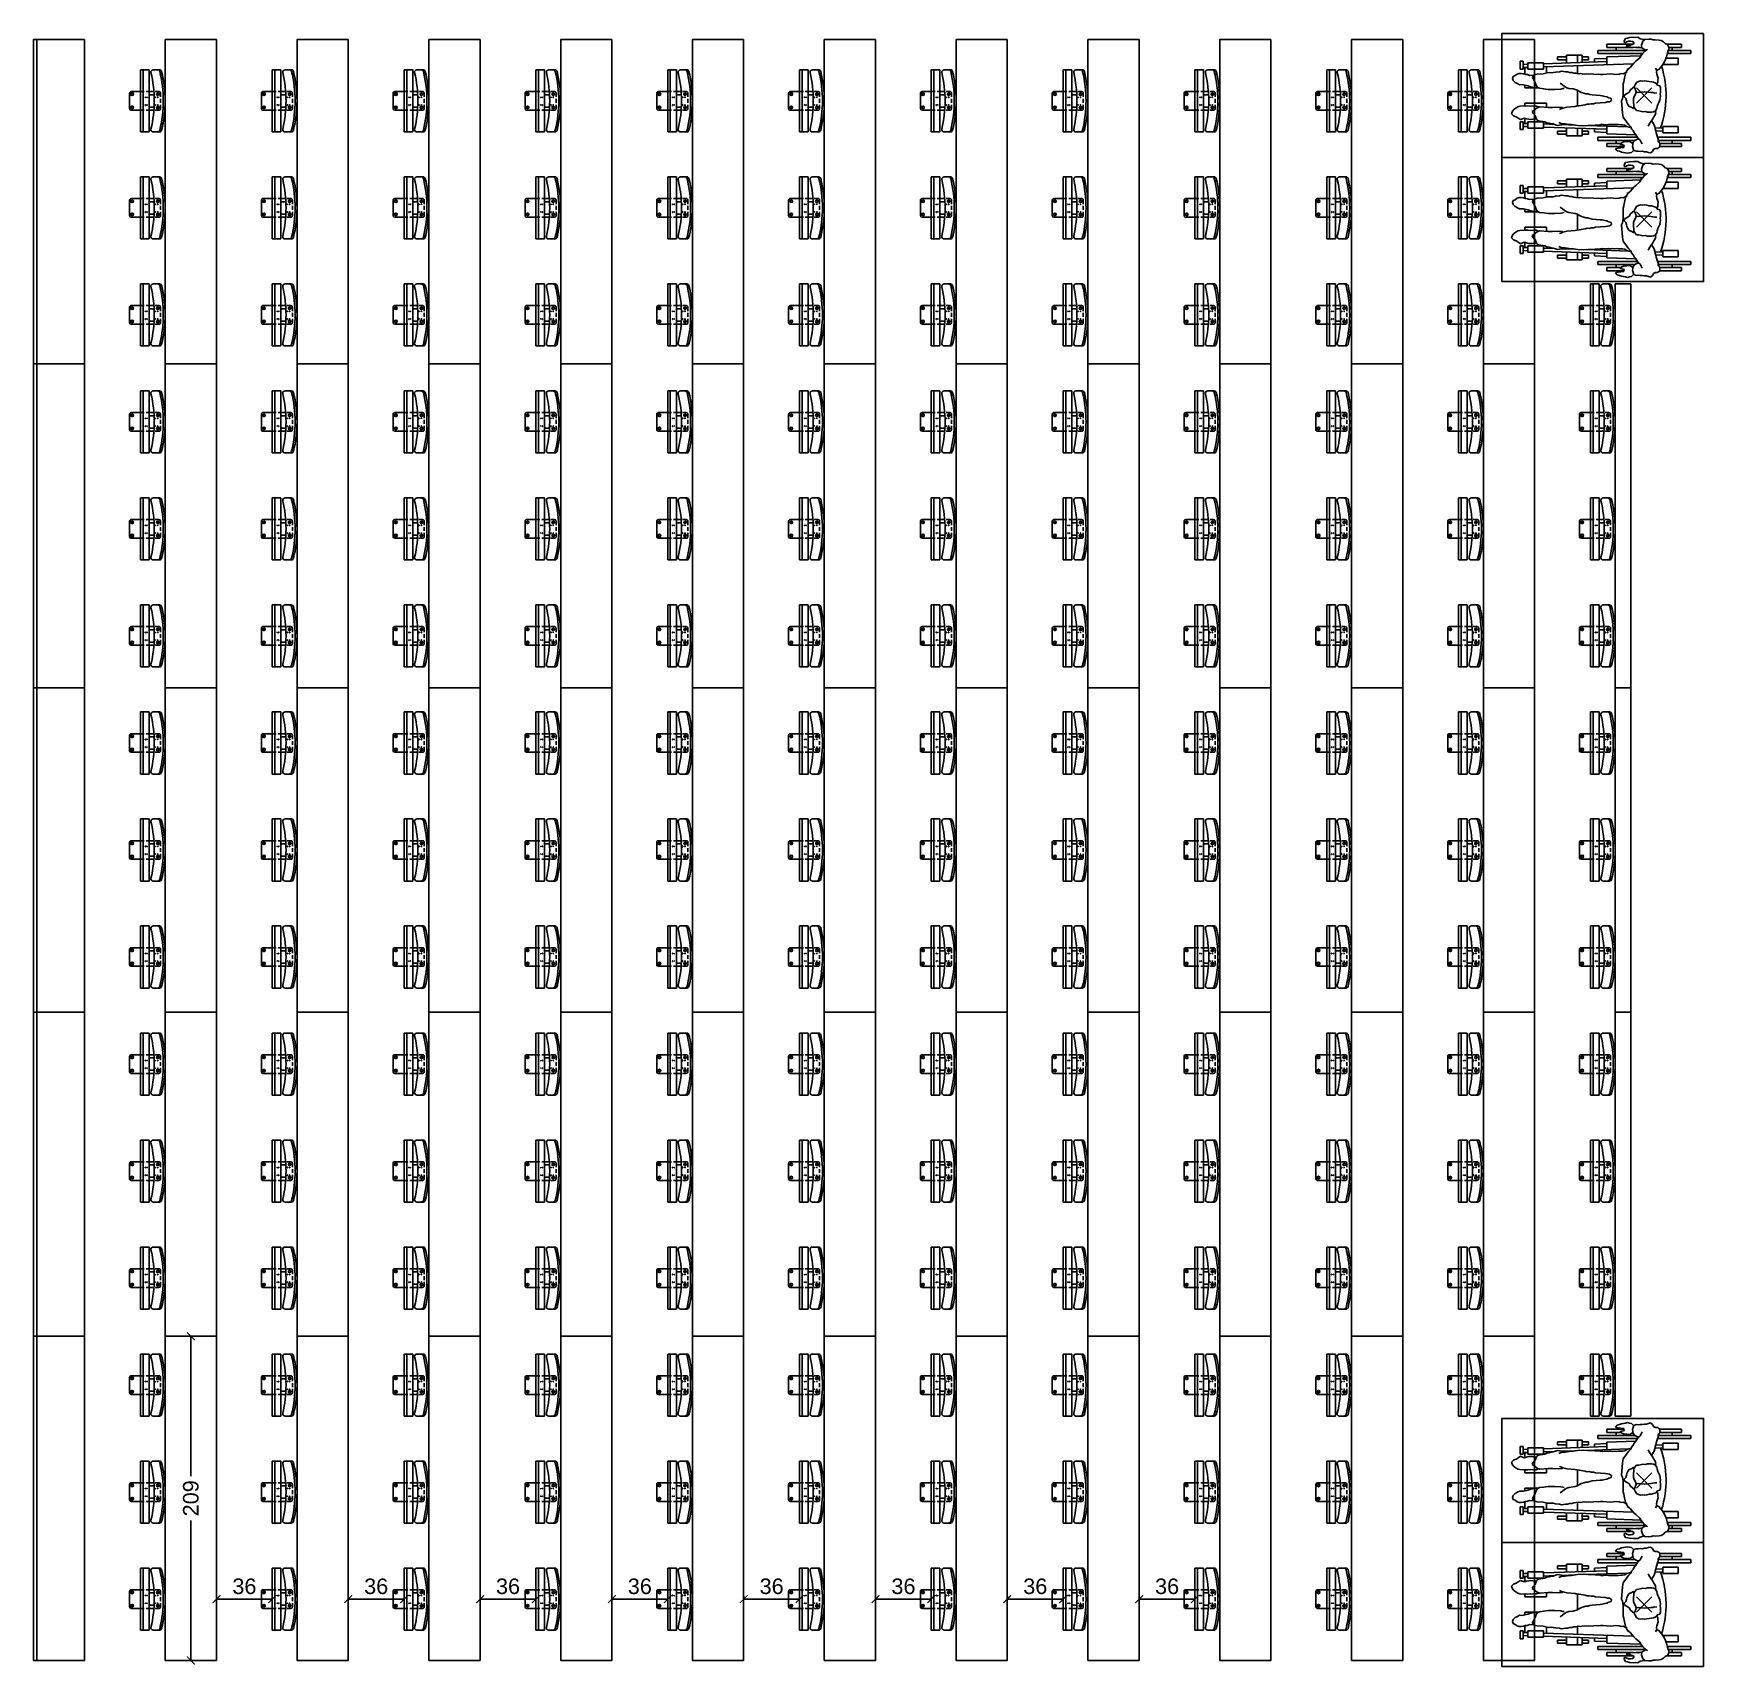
# Model space of a CAD drawing. Header units: metres. Extents: x -170671 to 7046476, y -35663801 to 566855.
# Drawn here: x 13707 to 14784, y -28507 to -27454 of the extents above; entities that cross this region are included whole.
import ezdxf

# ---------------------------------------------------------------- set-up
doc = ezdxf.new("R2010")
doc.units = ezdxf.units.M
doc.header["$LTSCALE"] = 100
doc.linetypes.add('CACHE', pattern=[0.375, 0.25, -0.125])
doc.layers.add('1', color=7, linetype='Continuous')
doc.layers.add('1-mobilier', color=250, linetype='Continuous')
doc.styles.get("Standard").update_dxf_attribs({"font": 'arial.ttf'})
doc.dimstyles.new('Ech-5', dxfattribs={"dimscale": 5, "dimtxt": 2, "dimasz": 1, "dimexe": 0.4, "dimexo": 0.0625, "dimtad": 1, "dimtoh": 1, "dimtxsty": 'Standard', "dimblk": 'ARCHTICK', "dimcen": 0.09, "dimclrd": 256, "dimclre": 256, "dimazin": 2, "dimtfac": 1, "dimtofl": 0, "dimtmove": 0, "dimatfit": 3, "dimfxl": 1, "dimtolj": 1, "dimtzin": 0, "dimlwd": -1, "dimlwe": -1, "dimarcsym": 0})

msp = doc.modelspace()

# ---------------------------------------------------------------- blocks, each defined once
blk = doc.blocks.new('1001B')
at = {"layer": '1', "color": 0, "linetype": 'ByBlock'}
for p, q in [((104, -200), (104, 200)), ((160, 200), (104, 200)), ((143, -200), (143, 200)), ((160, -200), (160, 200)), ((160, -200), (104, -200))]:
    blk.add_line(p, q, dxfattribs=at)
at = {"layer": '1', "color": 3, "linetype": 'CACHE'}
for p, q in [((30, -50), (30, 50)), ((40, 60), (73, 60)), ((160, 60), (104, 60)), ((40, -60), (73, -60)), ((160, -60), (104, -60))]:
    blk.add_line(p, q, dxfattribs=at)
at = {"layer": '1'}
for p, q in [((72, 40), (104, 40)), ((104, 60), (73, 60)), ((220, 60), (160, 60)), ((230, -50), (230, 50)), ((72, -40), (104, -40)), ((104, -60), (73, -60)), ((160, -60), (220, -60))]:
    blk.add_line(p, q, dxfattribs=at)
at = {"layer": '1', "color": 0, "linetype": 'ByBlock'}
blk.add_lwpolyline([(92, 182, 0.483507), (77, 200), (37, 200, 0.345619), (23, 189, 0.120525), (23, -189, 0.345528), (37, -200), (77, -200, 0.483604), (92, -182, -0.115929)], format="xyb", close=True, dxfattribs=at)
blk.add_lwpolyline([(49, 200, 0.345619), (35, 189, 0.120525), (35, -189, 0.345528), (49, -200)], format="xyb", dxfattribs=at)
at = {"layer": '1', "color": 3, "linetype": 'CACHE'}
for points in [[(52, 49), (55, 42), (52, 36), (44, 36), (40, 42), (44, 49)], [(52, -49), (55, -43), (52, -36), (44, -36), (40, -43), (44, -49)]]:
    blk.add_lwpolyline(points, close=True, dxfattribs=at)
at = {"layer": '1'}
for points in [[(209, 49), (205, 42), (209, 36), (217, 36), (220, 42), (217, 49)], [(209, -49), (205, -43), (209, -36), (217, -36), (220, -43), (217, -49)]]:
    blk.add_lwpolyline(points, close=True, dxfattribs=at)
at = {"layer": '1', "color": 3, "linetype": 'CACHE'}
for centre, radius in [((48, 42), 8), ((48, 42), 6.5), ((48, -43), 8), ((48, -43), 6.5)]:
    blk.add_circle(centre, radius, dxfattribs=at)
at = {"layer": '1'}
for centre, radius in [((213, 42), 8), ((213, 42), 6.5), ((213, -43), 8), ((213, -43), 6.5)]:
    blk.add_circle(centre, radius, dxfattribs=at)
at = {"layer": '1', "color": 3, "linetype": 'CACHE'}
for centre, start, end in [((40, 50), 90, 180), ((40, -50), 180, 270)]:
    blk.add_arc(centre, 10, start, end, dxfattribs=at)
at = {"layer": '1'}
for centre, start, end in [((220, 50), 0, 90), ((220, -50), 270, 0)]:
    blk.add_arc(centre, 10, start, end, dxfattribs=at)
at = {"layer": '1', "color": 0, "linetype": 'ByBlock', "extrusion": (0, 0, -1)}
for centre, major_axis in [((48, 27), (0, 2.5)), ((63, 27), (0, 2.5)), ((118, -23), (0, -2.5)), ((128, -23), (0, -2.5))]:
    blk.add_ellipse(centre, major_axis=major_axis, ratio=0.390638, dxfattribs=at)
at = {"layer": '1', "color": 0, "linetype": 'ByBlock'}
for centre, major_axis in [((118, 27), (0, 2.5)), ((128, 27), (0, 2.5)), ((48, -23), (0, -2.5)), ((63, -23), (0, -2.5))]:
    blk.add_ellipse(centre, major_axis=major_axis, ratio=0.390638, dxfattribs=at)
blk = doc.blocks.new('ORIG')
at = {"layer": 'Defpoints', "color": 101}
for p, q in [((-0.05, 0.05), (0.05, -0.05)), ((-0.05, -0.05), (0.05, 0.05))]:
    blk.add_line(p, q, dxfattribs=at)
blk = doc.blocks.new('Hand2')
for p, q in [((-14.2, 117.6), (-14.1, 118.9)), ((-14.1, 118.9), (-13.8, 120.2)), ((-13.8, 120.2), (-12.8, 121.4)), ((-12.8, 121.4), (-12.3, 122.7)), ((-12.3, 122.7), (-10.9, 123.3)), ((-10.9, 123.3), (-9.6, 122.7)), ((-9.6, 122.7), (-8.4, 121.5)), ((-8.4, 121.5), (-7.6, 120.1)), ((-7.6, 120.1), (-6.9, 118.7)), ((-6.9, 118.7), (-7, 117.4)), ((6.8, 115.9), (7, 118.6)), ((7, 118.6), (7.3, 119.8)), ((7.3, 119.8), (8.1, 121.1)), ((8.1, 121.1), (9.1, 122.4)), ((9.1, 122.4), (10.5, 123.4)), ((10.5, 123.4), (11.9, 123.9)), ((11.9, 123.9), (13.1, 122.5)), ((13.1, 122.5), (13.8, 120.9)), ((13.8, 120.9), (14.6, 119.5)), ((14.6, 119.5), (15.6, 118.1)), ((-13.9, 116.2), (-14.2, 117.6)), ((-13.5, 114.9), (-13.9, 116.2)), ((-13.7, 107.4), (-13.4, 108.7)), ((-13.4, 113.5), (-13.5, 114.9)), ((-12.9, 112.2), (-13.4, 113.5)), ((-13.4, 108.7), (-12.8, 110)), ((-13.1, 109.5), (-12.9, 112.2)), ((-12.8, 110), (-11.5, 110.3)), ((-11.5, 110.3), (-10.2, 109.5)), ((-10.2, 109.5), (-7.7, 108.4)), ((-7.7, 108.4), (-6.4, 107.9)), ((-7, 117.4), (-6.8, 116.1)), ((-6.8, 116.1), (-6.2, 113.4)), ((-6.4, 107.9), (-5.1, 107.1)), ((-6.2, 113.4), (-5.8, 112.1)), ((-5.8, 112.1), (-5.2, 109.4)), ((-5.2, 109.4), (-5, 108)), ((-4.8, 107.8), (-4.9, 107.4)), ((6.9, 114.6), (6.8, 115.9)), ((6.8, 113.3), (6.9, 114.6)), ((7, 111.9), (6.8, 113.3)), ((6.8, 109.3), (7, 111.9)), ((6.9, 108), (6.8, 109.3)), ((7.4, 106.6), (6.9, 108)), ((7.7, 106.8), (8.6, 108.1)), ((8.6, 108.1), (9.4, 109.3)), ((9.4, 109.3), (10.4, 110.6)), ((10.4, 110.6), (11.7, 110)), ((11.7, 110), (12.9, 108.6)), ((12.9, 108.6), (14.2, 108.1)), ((14.2, 108.1), (15.5, 107.8)), ((15.1, 108.9), (14.6, 108)), ((15.1, 116.8), (14.7, 115.5)), ((14.7, 115.5), (15.1, 114.2)), ((15.6, 118.1), (15.1, 116.8)), ((15.1, 114.2), (15.4, 112.8)), ((15.4, 110.2), (15.1, 108.9)), ((15.4, 112.8), (15.5, 111.5)), ((15.5, 111.5), (15.4, 110.2)), ((15.5, 107.8), (16.4, 106.4)), ((-14.7, 99.5), (-14.6, 100.8)), ((-14.6, 98.2), (-14.7, 99.5)), ((-14.7, 96.9), (-14.6, 98.2)), ((-14.6, 100.8), (-14, 103.4)), ((-14, 103.4), (-13.7, 107.4)), ((-5.1, 107.1), (-4.6, 105.8)), ((-4.6, 105.8), (-4.3, 103.1)), ((-4.3, 103.1), (-4, 101.8)), ((-4, 101.8), (-3.9, 100.2)), ((-3.9, 100.2), (-3.8, 98.7)), ((-3.8, 98.7), (-3.9, 97.4)), ((-3.9, 97.4), (-3.8, 96)), ((7.3, 105.5), (7.7, 106.8)), ((7.8, 100.2), (7.3, 105.5)), ((7.5, 93.6), (7.8, 97.5)), ((7.7, 98.9), (7.8, 100.2)), ((7.8, 97.5), (7.7, 98.9)), ((16.4, 106.4), (16.7, 103.7)), ((16.7, 103.7), (17, 102.3)), ((17, 102.3), (17.6, 101)), ((17.6, 101), (17.9, 99.6)), ((17.9, 99.6), (18.2, 98.3)), ((18.2, 98.3), (18.4, 96.9)), ((18.4, 96.9), (18.9, 95.6)), ((-15.6, 91.6), (-15.3, 92.9)), ((-15.5, 90.3), (-15.6, 91.6)), ((-15.3, 89), (-15.5, 90.3)), ((-15.3, 92.9), (-15, 95.6)), ((-15.2, 87.7), (-15.3, 89)), ((-14.9, 86.3), (-15.2, 87.7)), ((-15, 95.6), (-14.7, 96.9)), ((-14.8, 85), (-14.9, 86.3)), ((-8, 92.4), (-6.8, 91)), ((-6.8, 91), (-5.8, 89.6)), ((-5.8, 89.6), (-5, 88.2)), ((-5, 88.2), (-4.5, 86.8)), ((-4.4, 90.8), (-4.5, 89.9)), ((-4.5, 86.8), (-4.2, 84.2)), ((-4.1, 92.1), (-4.4, 90.8)), ((-3.8, 96), (-4.1, 92.1)), ((7.1, 82.8), (7.5, 88.1)), ((7.7, 90.9), (7.5, 93.6)), ((7.5, 88.1), (8.2, 90.7)), ((8.2, 90.7), (8.7, 92)), ((8.7, 92), (9, 93)), ((17.4, 93.3), (18, 91.9)), ((18, 91.9), (18.2, 89.2)), ((18.2, 89.2), (18.5, 87.9)), ((18.5, 90.3), (18.3, 90.1)), ((19, 91.6), (18.5, 90.3)), ((18.5, 87.9), (18.7, 86.6)), ((18.7, 86.6), (18.8, 85.2)), ((18.9, 95.6), (19.3, 94.2)), ((19.3, 94.2), (19, 91.6)), ((-14.4, 83.6), (-14.8, 85)), ((-14.3, 82.3), (-14.4, 83.6)), ((-14, 80.9), (-14.3, 82.3)), ((-14.1, 79.6), (-14, 80.9)), ((-14, 78.3), (-14.1, 79.6)), ((-13.8, 77), (-14, 78.3)), ((-14, 75.6), (-13.8, 77)), ((-13.8, 74.3), (-14, 75.6)), ((-4.2, 84.2), (-3.9, 82.8)), ((-3.9, 82.8), (-3.4, 81.4)), ((-3.4, 81.4), (-2.6, 80.1)), ((-2.6, 80.1), (-2, 78.7)), ((-2, 78.7), (-1.5, 77.3)), ((-1.5, 77.3), (-1.1, 76)), ((-1.1, 76), (-1, 74.6)), ((5.6, 75), (6, 76.3)), ((6, 76.3), (6.3, 77.6)), ((6.3, 77.6), (6.4, 78.9)), ((6.4, 78.9), (6.7, 80.2)), ((6.7, 80.2), (6.8, 81.5)), ((6.8, 81.5), (7.1, 82.8)), ((18.8, 85.2), (18.9, 83.9)), ((18.9, 83.9), (19.2, 82.5)), ((19.2, 82.5), (19.5, 79.9)), ((19.5, 77.2), (19.3, 74.6)), ((19.5, 79.9), (19.4, 78.6)), ((19.4, 78.6), (19.5, 77.2)), ((-13.9, 73), (-13.8, 74.3)), ((-13.6, 69), (-13.9, 73)), ((-13.9, 59.8), (-13.5, 65)), ((-13.7, 67.7), (-13.6, 69)), ((-13.6, 66.4), (-13.7, 67.7)), ((-13.5, 65), (-13.6, 66.4)), ((-1, 74.6), (-0.7, 73.3)), ((-0.7, 73.3), (-0.3, 71.9)), ((-0.3, 71.9), (0.1, 66.6)), ((0.1, 66.6), (0.2, 65.3)), ((0.2, 65.3), (0.6, 63.7)), ((4.5, 63.2), (5, 69.8)), ((5, 69.8), (5.3, 71.1)), ((5.3, 71.1), (5.4, 72.4)), ((5.4, 72.4), (5.7, 73.7)), ((5.7, 73.7), (5.6, 75)), ((18.9, 66.7), (18.6, 65.4)), ((18.6, 65.4), (18.9, 64.1)), ((19.4, 73.3), (18.9, 66.7)), ((19.3, 74.6), (19.4, 73.3)), ((-14.2, 53.2), (-13.8, 54.5)), ((-13.7, 58.4), (-13.9, 59.8)), ((-13.8, 54.5), (-13.6, 57.1)), ((-13.6, 57.1), (-13.7, 58.4)), ((0.6, 63.7), (0.9, 62.4)), ((0.9, 62.4), (1.5, 61)), ((1.5, 61), (2, 59.6)), ((2, 59.6), (3.3, 59.3)), ((3.3, 59.3), (4.1, 60.6)), ((4.1, 60.6), (4.2, 61.9)), ((4.2, 61.9), (4.5, 63.2)), ((18.9, 64.1), (18.7, 61.4)), ((18.7, 61.4), (18.8, 60.1)), ((18.8, 60.1), (18.7, 58.8)), ((18.7, 58.8), (18.8, 57.4)), ((18.8, 57.4), (18.7, 56.1)), ((18.7, 56.1), (18.8, 54.8)), ((18.8, 54.8), (19, 53.5)), ((31.6, 54), (30.6, 52.8)), ((31.7, 52.7), (31.6, 54)), ((33.9, 55.4), (33.6, 51.5)), ((34.4, 56.7), (33.9, 55.4)), ((35.7, 55.7), (34.4, 56.7)), ((36, 54.3), (35.7, 55.7)), ((36.6, 53), (36, 54.3)), ((-37.5, 45.1), (-37.3, 47.7)), ((-37.4, 43.7), (-37.5, 45.1)), ((-37.5, 42.4), (-37.4, 43.7)), ((-37.3, 47.7), (-37, 49)), ((-37, 49), (-36.7, 50.3)), ((-36.7, 50.3), (-35.3, 51.3)), ((-35.3, 51.3), (-34, 51)), ((-35, 48.4), (-35.1, 47.1)), ((-35.1, 47.1), (-34.8, 45.7)), ((-34, 51), (-35, 48.4)), ((-34.8, 45.7), (-33.6, 44.8)), ((-33.6, 44.8), (-32.8, 46)), ((-32.8, 46), (-32.5, 47.3)), ((-32.5, 47.3), (-32.4, 48.6)), ((-32.4, 48.6), (-32, 49.9)), ((-32, 49.9), (-31.5, 48.6)), ((-31.5, 48.6), (-31.2, 47.2)), ((-31.2, 47.2), (-30.9, 44.6)), ((-30.9, 44.6), (-31.1, 41.9)), ((-22, 43.6), (-24.3, 41.2)), ((-20.8, 44.9), (-22, 43.6)), ((-19.6, 46.1), (-20.8, 44.9)), ((-18.1, 47.3), (-19.6, 46.1)), ((-17.2, 48.6), (-18.1, 47.3)), ((-17.4, 47.9), (-16.7, 49.2)), ((-15.8, 49.6), (-17.2, 48.6)), ((-14.2, 50.3), (-15.8, 49.6)), ((-15.3, 49.3), (-14.6, 50.6)), ((-14.6, 50.6), (-14, 51.8)), ((-14, 51.8), (-14.2, 53.2)), ((-10.1, 51.3), (-14.2, 50.3)), ((-8.8, 51.4), (-10.1, 51.3)), ((-9.1, 42), (-8.3, 43.2)), ((-7.4, 51.8), (-8.8, 51.4)), ((-8.3, 43.2), (-6.9, 44.2)), ((-6.1, 51.9), (-7.4, 51.8)), ((-6.9, 44.2), (-5.5, 44.8)), ((-4.8, 51.8), (-6.1, 51.9)), ((-5.8, 44.6), (-4.8, 45.8)), ((-5.5, 44.8), (-4.3, 44.2)), ((-3.2, 51.9), (-4.8, 51.8)), ((-4.8, 45.8), (-3.6, 47.1)), ((-4.3, 44.2), (-3, 43.7)), ((-3.6, 47.1), (-2.2, 48.1)), ((-1.9, 51.8), (-3.2, 51.9)), ((-3, 43.7), (-2.1, 43.2)), ((-2.2, 48.1), (-1.2, 49.3)), ((-2.1, 43.4), (-0.8, 44)), ((-2, 42.1), (-2.1, 43.4)), ((-0.6, 51.9), (-1.9, 51.8)), ((-1.2, 49.3), (-0.7, 50.6)), ((-0.8, 44), (0.6, 44.8)), ((-0.7, 50.6), (0.7, 51.4)), ((0.8, 52), (-0.6, 51.9)), ((0.6, 44.8), (2, 45.1)), ((0.7, 51.4), (1.9, 50.2)), ((2.1, 52.4), (0.8, 52)), ((1.9, 50.2), (3.2, 49.8)), ((2, 45.1), (3.3, 45.2)), ((3.5, 52.9), (2.1, 52.4)), ((3.2, 49.8), (4.5, 49.5)), ((3.3, 45.2), (7.3, 44.9)), ((11.4, 52.3), (3.5, 52.9)), ((4.5, 49.5), (5.8, 48.8)), ((5.8, 48.8), (7.1, 48)), ((7.1, 48), (7.6, 46.6)), ((7.3, 44.9), (8.5, 44.4)), ((7.6, 46.6), (8.4, 45.3)), ((8.4, 45.3), (8.3, 44.6)), ((8.5, 44.4), (9.8, 43.2)), ((9.8, 43.2), (9.9, 41.8)), ((12.7, 52), (11.4, 52.3)), ((14, 51.9), (12.7, 52)), ((15.2, 51.1), (14, 51.9)), ((16.5, 49.9), (15.2, 51.1)), ((17.7, 49.2), (16.5, 49.9)), ((19, 48.2), (17.7, 49.2)), ((19, 53.5), (18.9, 52.2)), ((18.9, 52.2), (19.2, 50.8)), ((20.2, 47), (19, 48.2)), ((19.2, 50.8), (20, 49.4)), ((20, 49.4), (20.5, 48.1)), ((21.5, 46.4), (20.2, 47)), ((20.5, 48.1), (20.5, 47.6)), ((22.7, 45.5), (21.5, 46.4)), ((24, 44.7), (22.7, 45.5)), ((25.3, 43.7), (24, 44.7)), ((26.5, 43), (25.3, 43.7)), ((29, 44.3), (28.3, 43)), ((30.2, 45.5), (29, 44.3)), ((30, 51.5), (29.7, 47.6)), ((29.7, 47.6), (30.5, 46.2)), ((30.6, 52.8), (30, 51.5)), ((31.6, 45.7), (30.2, 45.5)), ((30.5, 46.2), (30.9, 45.9)), ((32.9, 45.8), (31.6, 45.7)), ((32.2, 51.3), (31.7, 52.7)), ((33.6, 51.5), (32.2, 51.3)), ((34.2, 45.4), (32.9, 45.8)), ((35.5, 44.9), (34.2, 45.4)), ((35.5, 45.1), (36.7, 46.4)), ((36, 43.5), (35.5, 44.9)), ((35.9, 42.2), (36, 43.5)), ((36.7, 51.7), (36.6, 53)), ((37, 50.3), (36.7, 51.7)), ((36.7, 46.4), (37, 47.7)), ((37.3, 49), (37, 50.3)), ((37, 47.7), (37.3, 49)), ((-36.5, 41), (-37.5, 42.4)), ((-36.2, 39.7), (-36.5, 41)), ((-36.1, 37.9), (-36.3, 35.3)), ((-36.3, 35.3), (-36.2, 33.9)), ((-36, 38.3), (-36.2, 39.7)), ((-36.2, 33.9), (-35.8, 32.6)), ((-35.1, 39.1), (-36.1, 37.9)), ((-35.8, 32.6), (-35.9, 31.3)), ((-33.7, 39.7), (-35.1, 39.1)), ((-32.4, 40), (-33.7, 39.7)), ((-30.8, 39.9), (-32.4, 40)), ((-31.1, 41.9), (-30.8, 40.6)), ((-30.8, 40.6), (-31.1, 39.9)), ((-29.8, 38.5), (-30.8, 39.9)), ((-29.3, 37.2), (-29.8, 38.5)), ((-29.5, 36.7), (-29.8, 36.1)), ((-28.3, 38), (-29.5, 36.7)), ((-27.2, 39.2), (-28.3, 38)), ((-25.7, 40.2), (-27.2, 39.2)), ((-24.3, 41.2), (-25.7, 40.2)), ((-9.4, 40.7), (-9.1, 42)), ((-9.3, 39.3), (-9.4, 40.7)), ((-9.4, 38), (-9.3, 39.3)), ((-9.3, 36.7), (-9.4, 38)), ((-8.9, 35.1), (-9.3, 36.7)), ((-8.8, 33.6), (-8.9, 35.1)), ((-8.5, 32.2), (-8.8, 33.6)), ((-2.3, 38.1), (-2, 42.1)), ((-2.1, 35.5), (-2.3, 38.1)), ((-2, 34.1), (-2.1, 35.5)), ((-1.8, 32.8), (-2, 34.1)), ((-1.5, 31.5), (-1.8, 32.8)), ((9.9, 41.8), (10.6, 39.1)), ((10.6, 39.1), (10.4, 37.6)), ((10.4, 37.6), (10.8, 36.2)), ((10.8, 33.6), (10.5, 32.3)), ((10.8, 36.2), (10.7, 34.9)), ((10.7, 34.9), (10.8, 33.6)), ((13.8, 32), (15.1, 32.8)), ((15.1, 32.8), (16.5, 33.8)), ((16.5, 33.8), (17.9, 34.6)), ((16.5, 33.4), (19, 31.9)), ((17.9, 34.6), (19.3, 35.6)), ((19.3, 35.6), (19.8, 35.8)), ((27.8, 42.2), (26.5, 43)), ((28.8, 40.8), (27.8, 42.2)), ((28.3, 43), (28.2, 41.7)), ((30.1, 40.3), (28.8, 40.8)), ((31.3, 39.7), (30.1, 40.3)), ((34.2, 31.1), (34.7, 32.4)), ((34.7, 32.4), (36.1, 33)), ((36.1, 40.9), (35.9, 42.2)), ((36, 39.6), (36.1, 40.9)), ((36.3, 38.2), (36, 39.6)), ((36.1, 33), (37.1, 34.2)), ((36.4, 36.9), (36.3, 38.2)), ((36.7, 35.6), (36.4, 36.9)), ((37.1, 34.2), (36.7, 35.6)), ((-35.9, 31.3), (-35.7, 28.6)), ((-35.7, 28.6), (-35.4, 27.3)), ((-35.4, 27.3), (-34.6, 25.9)), ((-34.6, 25.9), (-33.4, 24.7)), ((-33.4, 24.7), (-32.8, 23.3)), ((-32.8, 23.3), (-31.5, 22.6)), ((-31.5, 22.6), (-30.2, 22.2)), ((-30.2, 22.2), (-28.9, 22.8)), ((-28.9, 22.8), (-27.5, 23.3)), ((-27.5, 23.3), (-24.8, 24)), ((-24.8, 24), (-22.1, 25.1)), ((-22.1, 25.1), (-20.7, 25.9)), ((-20.7, 25.9), (-19.3, 26.7)), ((-19.3, 26.7), (-16.5, 29.1)), ((-16.4, 30.4), (-17.6, 31)), ((-17.6, 31), (-16.4, 30.2)), ((-16.5, 29.1), (-16.4, 30.4)), ((-16.4, 30.2), (-15, 30.3)), ((-15, 30.3), (-13.7, 30.2)), ((-13.7, 30.2), (-12.5, 29.7)), ((-12.5, 29.7), (-11.2, 29.4)), ((-11.2, 29.4), (-9.8, 29.5)), ((-9.8, 29.5), (-8.5, 29.6)), ((-7.9, 30.9), (-8.5, 32.2)), ((-8.5, 29.6), (-7.8, 30)), ((-6.7, 29.7), (-7.9, 30.9)), ((-6.2, 28.3), (-6.7, 29.7)), ((-4.9, 27.8), (-6.2, 28.3)), ((-3.6, 27.7), (-4.9, 27.8)), ((-2.2, 27.8), (-3.6, 27.7)), ((-0.9, 27.9), (-2.2, 27.8)), ((-1.6, 30.2), (-1.5, 31.5)), ((0.4, 27.8), (-0.9, 27.9)), ((1.8, 28.1), (0.4, 27.8)), ((3.1, 28.2), (1.8, 28.1)), ((4.5, 28.8), (3.1, 28.2)), ((5.8, 29.6), (4.5, 28.8)), ((7.2, 29.9), (5.8, 29.6)), ((8.5, 30.2), (7.2, 29.9)), ((9.9, 31), (8.5, 30.2)), ((9.7, 31.3), (11, 30.7)), ((10.5, 32.3), (9.9, 31)), ((11, 30.7), (12.4, 31.3)), ((12.4, 31.3), (13.8, 32)), ((19, 31.9), (20.3, 31.5)), ((20.3, 31.5), (21.6, 31.2)), ((21.6, 31.2), (22.9, 30.9)), ((22.9, 30.9), (24.2, 30.6)), ((24.2, 30.6), (25.5, 30.2)), ((25.5, 30.2), (26.8, 29.7)), ((26.8, 29.7), (28.1, 29.4)), ((28.1, 29.4), (29.4, 29.3)), ((29.4, 29.3), (30.7, 28.3)), ((30.7, 28.3), (32, 28.2)), ((32, 28.2), (33.3, 28.5)), ((33.3, 28.5), (34.1, 29.8)), ((34.1, 29.8), (34.2, 31.1))]:
    blk.add_line(p, q)
at = {"color": 8}
for p, q in [((-22, 118.3), (-17, 118.3)), ((-22, 116.3), (-22, 118.3)), ((-22, 116.3), (-17, 116.3)), ((-21, 103.3), (-21, 113.3)), ((-21, 113.3), (-17, 113.3)), ((-20.1, 113.3), (-20, 116.3)), ((-18, 116.3), (-18.1, 113.3)), ((-18, 115.3), (-13.7, 115.3)), ((-17, 116.3), (-17, 118.3)), ((-17, 103.3), (-17, 113.3)), ((-6.6, 115.3), (-5, 115.3)), ((-5, 106.9), (-5, 115.3)), ((5, 101.3), (5, 115.3)), ((6.9, 115.3), (5, 115.3)), ((18, 115.3), (14.8, 115.3)), ((17, 116.3), (17, 118.3)), ((22, 118.3), (17, 118.3)), ((22, 116.3), (17, 116.3)), ((21, 113.3), (17, 113.3)), ((17, 103.3), (17, 113.3)), ((18, 116.3), (18.1, 113.3)), ((20.1, 113.3), (20, 116.3)), ((21, 103.3), (21, 113.3)), ((22, 116.3), (22, 118.3)), ((-21.8, 62.3), (-20.4, 103.3)), ((-21, 103.3), (-17, 103.3)), ((-18.4, 103.3), (-20.4, 45.3)), ((-18.5, 101.3), (-14.5, 101.3)), ((7.7, 101.3), (5, 101.3)), ((21, 103.3), (17, 103.3)), ((18.5, 101.3), (17.4, 101.3)), ((18.4, 103.3), (18.7, 96.2)), ((21.8, 62.3), (20.4, 103.3)), ((-26, 88.3), (-20.9, 88.3)), ((-26, 78.3), (-26, 88.3)), ((-25, 94.3), (-23, 94.3)), ((-25, 88.3), (-25, 94.3)), ((-23, 88.3), (-23, 94.3)), ((18.8, 91.1), (19.1, 83)), ((26, 88.3), (20.9, 88.3)), ((23, 88.3), (23, 94.3)), ((25, 94.3), (23, 94.3)), ((25, 88.3), (25, 94.3)), ((26, 78.3), (26, 88.3)), ((-26, 81.3), (-21.2, 81.3)), ((-26, 78.3), (-21.3, 78.3)), ((-25, 74.3), (-25, 78.3)), ((-23, 74.3), (-23, 78.3)), ((-19.2, 81.3), (-14.1, 81.3)), ((-3.3, 81.3), (6.8, 81.3)), ((19.4, 75.7), (20.3, 48.7)), ((26, 81.3), (21.2, 81.3)), ((26, 78.3), (21.3, 78.3)), ((23, 74.3), (23, 78.3)), ((25, 74.3), (25, 78.3)), ((-29, 68.3), (-27, 68.3)), ((-29, 37.3), (-29, 68.3)), ((-27, 39.3), (-27, 68.3)), ((-25, 74.3), (-23, 74.3)), ((-23.8, 62.4), (-23.5, 70.3)), ((-23.5, 70.3), (-21.7, 70.3)), ((23.5, 70.3), (21.7, 70.3)), ((25, 74.3), (23, 74.3)), ((23.8, 62.4), (23.5, 70.3)), ((29, 68.3), (27, 68.3)), ((27, 42.7), (27, 68.3)), ((29, 44.2), (29, 68.3)), ((-33, 62.3), (-31, 62.3)), ((-33, 45.7), (-33, 62.3)), ((-31, 45.4), (-31, 62.3)), ((-31, 56.3), (-29, 56.3)), ((-24.8, 62.3), (-25.5, 40.3)), ((-24.8, 62.3), (-19.8, 62.3)), ((24.8, 62.3), (19.8, 62.3)), ((24.8, 62.3), (25.4, 43.6)), ((31, 56.3), (29, 56.3)), ((33, 62.3), (31, 62.3)), ((31, 53.3), (31, 62.3)), ((33, 51.4), (33, 62.3)), ((-31, 41.4), (-31, 43.6)), ((-31, 39.9), (-31, 40.1)), ((-29.8, 38.3), (-28, 38.3)), ((-27, 40.3), (-25.5, 40.3)), ((-33, 14.3), (-33, 23.8)), ((-31, 14.3), (-31, 22.4)), ((-29, 8.3), (-29, 22.7)), ((-27, 8.3), (-27, 23.5)), ((-24, 16.3), (-24, 24.3)), ((-20, 16.3), (-20, 26.3)), ((24, 26.3), (20, 26.3)), ((20, 16.3), (20, 26.3)), ((20.8, 31.4), (21, 26.3)), ((23, 26.3), (22.8, 30.9)), ((24, 16.3), (24, 26.3)), ((27, 8.3), (27, 29.7)), ((29, 8.3), (29, 29.3)), ((31, 14.3), (31, 28.3)), ((33, 14.3), (33, 28.5)), ((-33, 14.3), (-31, 14.3)), ((-31, 20.3), (-29, 20.3)), ((-24, 16.3), (-20, 16.3)), ((24, 16.3), (20, 16.3)), ((31, 20.3), (29, 20.3)), ((33, 14.3), (31, 14.3)), ((-29, 8.3), (-27, 8.3)), ((29, 8.3), (27, 8.3))]:
    blk.add_line(p, q, dxfattribs=at)
blk.add_lwpolyline([(-40, 0), (40, 0), (40, 130), (-40, 130)], close=True)
blk.add_arc((0, 86.3), 62.1, 252.4049, 289.7139, dxfattribs=at)
at = {"color": 7, "xscale": 100, "yscale": 100, "zscale": 100, "rotation": 90}
blk.add_blockref('ORIG', (0, 38.3), dxfattribs=at)
blk = doc.blocks.new('_ArchTick')
at = {"color": 0, "linetype": 'ByBlock', "const_width": 0.15}
blk.add_lwpolyline([(-0.5, -0.5), (0.5, 0.5)], dxfattribs=at)
blk = doc.blocks.new('*D361')
at = {"layer": '1-mobilier', "transparency": 16777216}
for p, q in [((13825, -28463.5), (13825, -28461.8)), ((13861, -28463.8), (13825, -28463.8)), ((13861, -28463.5), (13861, -28461.8))]:
    blk.add_line(p, q, dxfattribs=at)
at = {"layer": 'Defpoints', "color": 0, "transparency": 16777216}
for p in [(13825, -28463.8), (13825, -28463.8), (13861, -28463.8)]:
    blk.add_point(p, dxfattribs=at)
at = {"layer": '1-mobilier', "transparency": 16777216, "xscale": 5, "yscale": 5, "zscale": 5, "rotation": 180}
blk.add_blockref('_ArchTick', (13825, -28463.8), dxfattribs=at)
at = {"layer": '1-mobilier', "transparency": 16777216, "xscale": 5, "yscale": 5, "zscale": 5}
blk.add_blockref('_ArchTick', (13861, -28463.8), dxfattribs=at)
at = {"layer": '1-mobilier', "color": 0, "transparency": 16777216, "insert": (13843, -28455.6), "char_height": 10, "attachment_point": 5}
blk.add_mtext('\\A1;36', dxfattribs=at)
blk = doc.blocks.new('*D362')
at = {"layer": '1-mobilier', "transparency": 16777216}
for p, q in [((13910, -28463.5), (13910, -28461.8)), ((13946, -28463.8), (13910, -28463.8)), ((13946, -28463.5), (13946, -28461.8))]:
    blk.add_line(p, q, dxfattribs=at)
at = {"layer": 'Defpoints', "color": 0, "transparency": 16777216}
for p in [(13910, -28463.8), (13910, -28463.8), (13946, -28463.8)]:
    blk.add_point(p, dxfattribs=at)
at = {"layer": '1-mobilier', "transparency": 16777216, "xscale": 5, "yscale": 5, "zscale": 5, "rotation": 180}
blk.add_blockref('_ArchTick', (13910, -28463.8), dxfattribs=at)
at = {"layer": '1-mobilier', "transparency": 16777216, "xscale": 5, "yscale": 5, "zscale": 5}
blk.add_blockref('_ArchTick', (13946, -28463.8), dxfattribs=at)
at = {"layer": '1-mobilier', "color": 0, "transparency": 16777216, "insert": (13928, -28455.6), "char_height": 10, "attachment_point": 5}
blk.add_mtext('\\A1;36', dxfattribs=at)
blk = doc.blocks.new('*D363')
at = {"layer": '1-mobilier', "transparency": 16777216}
for p, q in [((13995, -28463.5), (13995, -28461.8)), ((14031, -28463.8), (13995, -28463.8)), ((14031, -28463.5), (14031, -28461.8))]:
    blk.add_line(p, q, dxfattribs=at)
at = {"layer": 'Defpoints', "color": 0, "transparency": 16777216}
for p in [(13995, -28463.8), (13995, -28463.8), (14031, -28463.8)]:
    blk.add_point(p, dxfattribs=at)
at = {"layer": '1-mobilier', "transparency": 16777216, "xscale": 5, "yscale": 5, "zscale": 5, "rotation": 180}
blk.add_blockref('_ArchTick', (13995, -28463.8), dxfattribs=at)
at = {"layer": '1-mobilier', "transparency": 16777216, "xscale": 5, "yscale": 5, "zscale": 5}
blk.add_blockref('_ArchTick', (14031, -28463.8), dxfattribs=at)
at = {"layer": '1-mobilier', "color": 0, "transparency": 16777216, "insert": (14013, -28455.6), "char_height": 10, "attachment_point": 5}
blk.add_mtext('\\A1;36', dxfattribs=at)
blk = doc.blocks.new('*D364')
at = {"layer": '1-mobilier', "transparency": 16777216}
for p, q in [((14080, -28463.5), (14080, -28461.8)), ((14116, -28463.8), (14080, -28463.8)), ((14116, -28463.5), (14116, -28461.8))]:
    blk.add_line(p, q, dxfattribs=at)
at = {"layer": 'Defpoints', "color": 0, "transparency": 16777216}
for p in [(14080, -28463.8), (14080, -28463.8), (14116, -28463.8)]:
    blk.add_point(p, dxfattribs=at)
at = {"layer": '1-mobilier', "transparency": 16777216, "xscale": 5, "yscale": 5, "zscale": 5, "rotation": 180}
blk.add_blockref('_ArchTick', (14080, -28463.8), dxfattribs=at)
at = {"layer": '1-mobilier', "transparency": 16777216, "xscale": 5, "yscale": 5, "zscale": 5}
blk.add_blockref('_ArchTick', (14116, -28463.8), dxfattribs=at)
at = {"layer": '1-mobilier', "color": 0, "transparency": 16777216, "insert": (14098, -28455.6), "char_height": 10, "attachment_point": 5}
blk.add_mtext('\\A1;36', dxfattribs=at)
blk = doc.blocks.new('*D365')
at = {"layer": '1-mobilier', "transparency": 16777216}
for p, q in [((14165, -28463.5), (14165, -28461.8)), ((14201, -28463.8), (14165, -28463.8)), ((14201, -28463.5), (14201, -28461.8))]:
    blk.add_line(p, q, dxfattribs=at)
at = {"layer": 'Defpoints', "color": 0, "transparency": 16777216}
for p in [(14165, -28463.8), (14165, -28463.8), (14201, -28463.8)]:
    blk.add_point(p, dxfattribs=at)
at = {"layer": '1-mobilier', "transparency": 16777216, "xscale": 5, "yscale": 5, "zscale": 5, "rotation": 180}
blk.add_blockref('_ArchTick', (14165, -28463.8), dxfattribs=at)
at = {"layer": '1-mobilier', "transparency": 16777216, "xscale": 5, "yscale": 5, "zscale": 5}
blk.add_blockref('_ArchTick', (14201, -28463.8), dxfattribs=at)
at = {"layer": '1-mobilier', "color": 0, "transparency": 16777216, "insert": (14183, -28455.6), "char_height": 10, "attachment_point": 5}
blk.add_mtext('\\A1;36', dxfattribs=at)
blk = doc.blocks.new('*D366')
at = {"layer": '1-mobilier', "transparency": 16777216}
for p, q in [((14250, -28463.5), (14250, -28461.8)), ((14286, -28463.8), (14250, -28463.8)), ((14286, -28463.5), (14286, -28461.8))]:
    blk.add_line(p, q, dxfattribs=at)
at = {"layer": 'Defpoints', "color": 0, "transparency": 16777216}
for p in [(14250, -28463.8), (14250, -28463.8), (14286, -28463.8)]:
    blk.add_point(p, dxfattribs=at)
at = {"layer": '1-mobilier', "transparency": 16777216, "xscale": 5, "yscale": 5, "zscale": 5, "rotation": 180}
blk.add_blockref('_ArchTick', (14250, -28463.8), dxfattribs=at)
at = {"layer": '1-mobilier', "transparency": 16777216, "xscale": 5, "yscale": 5, "zscale": 5}
blk.add_blockref('_ArchTick', (14286, -28463.8), dxfattribs=at)
at = {"layer": '1-mobilier', "color": 0, "transparency": 16777216, "insert": (14268, -28455.6), "char_height": 10, "attachment_point": 5}
blk.add_mtext('\\A1;36', dxfattribs=at)
blk = doc.blocks.new('*D367')
at = {"layer": '1-mobilier', "transparency": 16777216}
for p, q in [((14335, -28463.5), (14335, -28461.8)), ((14371, -28463.8), (14335, -28463.8)), ((14371, -28463.5), (14371, -28461.8))]:
    blk.add_line(p, q, dxfattribs=at)
at = {"layer": 'Defpoints', "color": 0, "transparency": 16777216}
for p in [(14335, -28463.8), (14335, -28463.8), (14371, -28463.8)]:
    blk.add_point(p, dxfattribs=at)
at = {"layer": '1-mobilier', "transparency": 16777216, "xscale": 5, "yscale": 5, "zscale": 5, "rotation": 180}
blk.add_blockref('_ArchTick', (14335, -28463.8), dxfattribs=at)
at = {"layer": '1-mobilier', "transparency": 16777216, "xscale": 5, "yscale": 5, "zscale": 5}
blk.add_blockref('_ArchTick', (14371, -28463.8), dxfattribs=at)
at = {"layer": '1-mobilier', "color": 0, "transparency": 16777216, "insert": (14353, -28455.6), "char_height": 10, "attachment_point": 5}
blk.add_mtext('\\A1;36', dxfattribs=at)
blk = doc.blocks.new('*D368')
at = {"layer": '1-mobilier', "transparency": 16777216}
for p, q in [((14420, -28463.5), (14420, -28461.8)), ((14456, -28463.8), (14420, -28463.8)), ((14456, -28463.5), (14456, -28461.8))]:
    blk.add_line(p, q, dxfattribs=at)
at = {"layer": 'Defpoints', "color": 0, "transparency": 16777216}
for p in [(14420, -28463.8), (14420, -28463.8), (14456, -28463.8)]:
    blk.add_point(p, dxfattribs=at)
at = {"layer": '1-mobilier', "transparency": 16777216, "xscale": 5, "yscale": 5, "zscale": 5, "rotation": 180}
blk.add_blockref('_ArchTick', (14420, -28463.8), dxfattribs=at)
at = {"layer": '1-mobilier', "transparency": 16777216, "xscale": 5, "yscale": 5, "zscale": 5}
blk.add_blockref('_ArchTick', (14456, -28463.8), dxfattribs=at)
at = {"layer": '1-mobilier', "color": 0, "transparency": 16777216, "insert": (14438, -28455.6), "char_height": 10, "attachment_point": 5}
blk.add_mtext('\\A1;36', dxfattribs=at)
blk = doc.blocks.new('*D413')
at = {"layer": '1-mobilier', "transparency": 16777216}
for p, q in [((13808.1, -28294.3), (13806.5, -28294.3)), ((13808.5, -28294.3), (13808.5, -28384.5)), ((13808.5, -28503.3), (13808.5, -28413.1)), ((13808.1, -28503.3), (13806.5, -28503.3))]:
    blk.add_line(p, q, dxfattribs=at)
at = {"layer": 'Defpoints', "color": 0, "transparency": 16777216}
for p in [(13808.5, -28294.3), (13808.5, -28503.3), (13808.5, -28503.3)]:
    blk.add_point(p, dxfattribs=at)
at = {"layer": '1-mobilier', "transparency": 16777216, "xscale": 5, "yscale": 5, "zscale": 5}
for p, rotation in [((13808.5, -28294.3), 90), ((13808.5, -28503.3), 270)]:
    blk.add_blockref('_ArchTick', p, dxfattribs=dict(at, rotation=rotation))
at = {"layer": '1-mobilier', "color": 0, "transparency": 16777216, "insert": (13808.5, -28398.8), "char_height": 10, "attachment_point": 5, "rotation": 90}
blk.add_mtext('\\A1;209', dxfattribs=at)

# ---------------------------------------------------------------- dimensions: what is measured, and where the dimension line sits
at = {"layer": '1-mobilier'}
dim = msp.add_linear_dim(base=(13808.459, -28503.303), p1=(13808.459, -28294.303), p2=(13808.459, -28503.303), angle=90, dimstyle='Ech-5', override={"dimtad": 0}, dxfattribs=at)
dim.commit()
dim.dimension.update_dxf_attribs({"geometry": '*D413', "text_midpoint": (13808.459, -28398.803)})
for base, p1, p2, picture, middle in [((13824.959, -28463.803), (13860.959, -28463.803), (13824.959, -28463.803), '*D361', (13842.959, -28455.569)), ((13909.959, -28463.803), (13945.959, -28463.803), (13909.959, -28463.803), '*D362', (13927.959, -28455.569)), ((13994.959, -28463.803), (14030.959, -28463.803), (13994.959, -28463.803), '*D363', (14012.959, -28455.569)), ((14079.959, -28463.803), (14115.959, -28463.803), (14079.959, -28463.803), '*D364', (14097.959, -28455.569)), ((14164.959, -28463.803), (14200.959, -28463.803), (14164.959, -28463.803), '*D365', (14182.959, -28455.569)), ((14249.959, -28463.803), (14285.959, -28463.803), (14249.959, -28463.803), '*D366', (14267.959, -28455.569)), ((14334.959, -28463.803), (14370.959, -28463.803), (14334.959, -28463.803), '*D367', (14352.959, -28455.569)), ((14419.959, -28463.803), (14455.959, -28463.803), (14419.959, -28463.803), '*D368', (14437.959, -28455.569))]:
    dim = msp.add_linear_dim(base=base, p1=p1, p2=p2, dimstyle='Ech-5', dxfattribs=at)
    dim.commit()
    dim.dimension.update_dxf_attribs({"geometry": picture, "text_midpoint": middle})

# ---------------------------------------------------------------- linework, layer by layer
at = {"layer": '1-mobilier'}
for p, q in [((13819.959, -27458.303), (13791.959, -27458.303)), ((13876.959, -27458.303), (13904.959, -27458.303)), ((13961.959, -27458.303), (13989.959, -27458.303)), ((14046.959, -27458.303), (14074.959, -27458.303)), ((14131.959, -27458.303), (14159.959, -27458.303)), ((14216.959, -27458.303), (14244.959, -27458.303)), ((14301.959, -27458.303), (14329.959, -27458.303)), ((14386.959, -27458.303), (14414.959, -27458.303)), ((14471.959, -27458.303), (14499.959, -27458.303)), ((14556.959, -27458.303), (14584.959, -27458.303)), ((14641.959, -27458.295), (14641.959, -28503.295)), ((14641.959, -27458.303), (14669.959, -27458.303)), ((13819.959, -28503.303), (13791.959, -28503.303)), ((13876.959, -28503.303), (13904.959, -28503.303)), ((13904.959, -28503.303), (13904.959, -28503.295)), ((13961.959, -28503.303), (13989.959, -28503.303)), ((13989.959, -28503.303), (13989.959, -28503.295)), ((14046.959, -28503.303), (14074.959, -28503.303)), ((14074.959, -28503.303), (14074.959, -28503.295)), ((14131.959, -28503.303), (14159.959, -28503.303)), ((14159.959, -28503.303), (14159.959, -28503.295)), ((14216.959, -28503.303), (14244.959, -28503.303)), ((14244.959, -28503.303), (14244.959, -28503.295)), ((14301.959, -28503.303), (14329.959, -28503.303)), ((14386.959, -28503.303), (14414.959, -28503.303)), ((14471.959, -28503.303), (14499.959, -28503.303)), ((14499.959, -28503.303), (14499.959, -28503.295)), ((14556.959, -28503.303), (14584.959, -28503.303)), ((14641.959, -28503.295), (14671.959, -28503.295)), ((14641.959, -28503.303), (14669.959, -28503.303)), ((14669.959, -28503.303), (14669.959, -28503.295))]:
    msp.add_line(p, q, dxfattribs=at)
at = {"layer": '1-mobilier', "color": 7}
for p, q in [((13739.959, -27667.303), (13706.959, -27667.303)), ((13824.959, -27667.303), (13791.959, -27667.303)), ((13909.959, -27667.303), (13876.959, -27667.303)), ((13994.959, -27667.303), (13961.959, -27667.303)), ((14079.959, -27667.303), (14046.959, -27667.303)), ((14164.959, -27667.303), (14131.959, -27667.303)), ((14249.959, -27667.303), (14216.959, -27667.303)), ((14334.959, -27667.303), (14301.959, -27667.303)), ((14419.959, -27667.303), (14386.959, -27667.303)), ((14504.959, -27667.303), (14471.959, -27667.303)), ((14589.959, -27667.303), (14556.959, -27667.303)), ((14674.959, -27667.303), (14641.959, -27667.303)), ((13739.959, -27876.303), (13706.959, -27876.303)), ((13824.959, -27876.303), (13791.959, -27876.303)), ((13909.959, -27876.303), (13876.959, -27876.303)), ((13994.959, -27876.303), (13961.959, -27876.303)), ((14079.959, -27876.303), (14046.959, -27876.303)), ((14164.959, -27876.303), (14131.959, -27876.303)), ((14249.959, -27876.303), (14216.959, -27876.303)), ((14334.959, -27876.303), (14301.959, -27876.303)), ((14419.959, -27876.303), (14386.959, -27876.303)), ((14504.959, -27876.303), (14471.959, -27876.303)), ((14589.959, -27876.303), (14556.959, -27876.303)), ((14674.959, -27876.303), (14641.959, -27876.303)), ((14736.959, -27876.303), (14726.959, -27876.303)), ((13739.959, -28085.303), (13706.959, -28085.303)), ((13824.959, -28085.303), (13791.959, -28085.303)), ((13909.959, -28085.303), (13876.959, -28085.303)), ((13994.959, -28085.303), (13961.959, -28085.303)), ((14079.959, -28085.303), (14046.959, -28085.303)), ((14164.959, -28085.303), (14131.959, -28085.303)), ((14249.959, -28085.303), (14216.959, -28085.303)), ((14334.959, -28085.303), (14301.959, -28085.303)), ((14419.959, -28085.303), (14386.959, -28085.303)), ((14504.959, -28085.303), (14471.959, -28085.303)), ((14589.959, -28085.303), (14556.959, -28085.303)), ((14674.959, -28085.303), (14641.959, -28085.303)), ((14736.959, -28085.303), (14726.959, -28085.303)), ((13739.959, -28294.303), (13706.959, -28294.303)), ((13824.959, -28294.303), (13791.959, -28294.303)), ((13909.959, -28294.303), (13876.959, -28294.303)), ((13994.959, -28294.303), (13961.959, -28294.303)), ((14079.959, -28294.303), (14046.959, -28294.303)), ((14164.959, -28294.303), (14131.959, -28294.303)), ((14249.959, -28294.303), (14216.959, -28294.303)), ((14334.959, -28294.303), (14301.959, -28294.303)), ((14419.959, -28294.303), (14386.959, -28294.303)), ((14504.959, -28294.303), (14471.959, -28294.303)), ((14589.959, -28294.303), (14556.959, -28294.303)), ((14674.959, -28294.303), (14641.959, -28294.303))]:
    msp.add_line(p, q, dxfattribs=at)
at = {"layer": '1-mobilier'}
for points in [[(13739.959, -27458.303), (13706.959, -27458.303), (13706.959, -28503.303), (13739.959, -28503.303)], [(13824.959, -27458.303), (13791.959, -27458.303), (13791.959, -28503.303), (13824.959, -28503.303)], [(13909.959, -27458.303), (13876.959, -27458.303), (13876.959, -28503.303), (13909.959, -28503.303)], [(13994.959, -27458.303), (13961.959, -27458.303), (13961.959, -28503.303), (13994.959, -28503.303)], [(14079.959, -27458.303), (14046.959, -27458.303), (14046.959, -28503.303), (14079.959, -28503.303)], [(14164.959, -27458.303), (14131.959, -27458.303), (14131.959, -28503.303), (14164.959, -28503.303)], [(14249.959, -27458.303), (14216.959, -27458.303), (14216.959, -28503.303), (14249.959, -28503.303)], [(14334.959, -27458.303), (14301.959, -27458.303), (14301.959, -28503.303), (14334.959, -28503.303)], [(14419.959, -27458.303), (14386.959, -27458.303), (14386.959, -28503.303), (14419.959, -28503.303)], [(14504.959, -27458.303), (14471.959, -27458.303), (14471.959, -28503.303), (14504.959, -28503.303)], [(14589.959, -27458.303), (14556.959, -27458.303), (14556.959, -28503.303), (14589.959, -28503.303)], [(14674.959, -27458.303), (14641.959, -27458.303), (14641.959, -28503.303), (14674.959, -28503.303)], [(14736.959, -27615.804), (14726.959, -27615.804), (14726.959, -28345.804), (14736.959, -28345.804)]]:
    msp.add_lwpolyline(points, close=True, dxfattribs=at)
at = {"layer": '1-mobilier', "color": 3}
msp.add_lwpolyline([(13709.159, -27458.303), (13709.159, -28503.303)], dxfattribs=at)

# ---------------------------------------------------------------- block references
at = {"layer": '1-mobilier', "xscale": -1, "rotation": 90}
for p in [(14783.959, -27494.304), (14783.959, -27574.304)]:
    msp.add_blockref('Hand2', p, dxfattribs=at)
at = {"layer": '1-mobilier', "xscale": 0.1000000000203727, "yscale": 0.1000000000203727, "zscale": 0.1000000000203727, "rotation": 180}
for p in [(13791.959, -27497.803), (13876.959, -27497.803), (13961.959, -27497.803), (14046.959, -27497.803), (14131.959, -27497.803), (14216.959, -27497.803), (14301.959, -27497.803), (14386.959, -27497.803), (14471.959, -27497.803), (14556.959, -27497.803), (14641.959, -27497.803), (13791.959, -27566.803), (13876.959, -27566.803), (13961.959, -27566.803), (14046.959, -27566.803), (14131.959, -27566.803), (14216.959, -27566.803), (14301.959, -27566.803), (14386.959, -27566.803), (14471.959, -27566.803), (14556.959, -27566.803), (14641.959, -27566.803), (13791.959, -27635.803), (13876.959, -27635.803), (13961.959, -27635.803), (14046.959, -27635.803), (14131.959, -27635.803), (14216.959, -27635.803), (14301.959, -27635.803), (14386.959, -27635.803), (14471.959, -27635.803), (14556.959, -27635.803), (14641.959, -27635.803), (14726.959, -27635.803), (13791.959, -27704.803), (13876.959, -27704.803), (13961.959, -27704.803), (14046.959, -27704.803), (14131.959, -27704.803), (14216.959, -27704.803), (14301.959, -27704.803), (14386.959, -27704.803), (14471.959, -27704.803), (14556.959, -27704.803), (14641.959, -27704.803), (14726.959, -27704.803), (13791.959, -27773.803), (13876.959, -27773.803), (13961.959, -27773.803), (14046.959, -27773.803), (14131.959, -27773.803), (14216.959, -27773.803), (14301.959, -27773.803), (14386.959, -27773.803), (14471.959, -27773.803), (14556.959, -27773.803), (14641.959, -27773.803), (14726.959, -27773.803), (13791.959, -27842.803), (13876.959, -27842.803), (13961.959, -27842.803), (14046.959, -27842.803), (14131.959, -27842.803), (14216.959, -27842.803), (14301.959, -27842.803), (14386.959, -27842.803), (14471.959, -27842.803), (14556.959, -27842.803), (14641.959, -27842.803), (14726.959, -27842.803), (13791.959, -27911.803), (13876.959, -27911.803), (13961.959, -27911.803), (14046.959, -27911.803), (14131.959, -27911.803), (14216.959, -27911.803), (14301.959, -27911.803), (14386.959, -27911.803), (14471.959, -27911.803), (14556.959, -27911.803), (14641.959, -27911.803), (14726.959, -27911.803), (13791.959, -27980.803), (13876.959, -27980.803), (13961.959, -27980.803), (14046.959, -27980.803), (14131.959, -27980.803), (14216.959, -27980.803), (14301.959, -27980.803), (14386.959, -27980.803), (14471.959, -27980.803), (14556.959, -27980.803), (14641.959, -27980.803), (14726.959, -27980.803), (13791.959, -28049.803), (13876.959, -28049.803), (13961.959, -28049.803), (14046.959, -28049.803), (14131.959, -28049.803), (14216.959, -28049.803), (14301.959, -28049.803), (14386.959, -28049.803), (14471.959, -28049.803), (14556.959, -28049.803), (14641.959, -28049.803), (14726.959, -28049.803), (13791.959, -28118.803), (13876.959, -28118.803), (13961.959, -28118.803), (14046.959, -28118.803), (14131.959, -28118.803), (14216.959, -28118.803), (14301.959, -28118.803), (14386.959, -28118.803), (14471.959, -28118.803), (14556.959, -28118.803), (14641.959, -28118.803), (14726.959, -28118.803), (13791.959, -28187.803), (13876.959, -28187.803), (13961.959, -28187.803), (14046.959, -28187.803), (14131.959, -28187.803), (14216.959, -28187.803), (14301.959, -28187.803), (14386.959, -28187.803), (14471.959, -28187.803), (14556.959, -28187.803), (14641.959, -28187.803), (14726.959, -28187.803), (13791.959, -28256.803), (13876.959, -28256.803), (13961.959, -28256.803), (14046.959, -28256.803), (14131.959, -28256.803), (14216.959, -28256.803), (14301.959, -28256.803), (14386.959, -28256.803), (14471.959, -28256.803), (14556.959, -28256.803), (14641.959, -28256.803), (14726.959, -28256.803), (13791.959, -28325.803), (13876.959, -28325.803), (13961.959, -28325.803), (14046.959, -28325.803), (14131.959, -28325.803), (14216.959, -28325.803), (14301.959, -28325.803), (14386.959, -28325.803), (14471.959, -28325.803), (14556.959, -28325.803), (14641.959, -28325.803), (14726.959, -28325.803), (13791.959, -28394.803), (13876.959, -28394.803), (13961.959, -28394.803), (14046.959, -28394.803), (14131.959, -28394.803), (14216.959, -28394.803), (14301.959, -28394.803), (14386.959, -28394.803), (14471.959, -28394.803), (14556.959, -28394.803), (14641.959, -28394.803), (13791.959, -28463.803), (13876.959, -28463.803), (13961.959, -28463.803), (14046.959, -28463.803), (14131.959, -28463.803), (14216.959, -28463.803), (14301.959, -28463.803), (14386.959, -28463.803), (14471.959, -28463.803), (14556.959, -28463.803), (14641.959, -28463.803)]:
    msp.add_blockref('1001B', p, dxfattribs=at)
at = {"layer": '1-mobilier', "rotation": 90}
for p in [(14783.959, -28387.304), (14783.959, -28467.304)]:
    msp.add_blockref('Hand2', p, dxfattribs=at)

msp.set_redraw_order([(e.dxf.handle, doc.entitydb.next_handle()) for e in msp.query("TEXT MTEXT ATTDEF DIMENSION ARC_DIMENSION")])  # texts and dimensions are drawn at this point

doc.saveas('drawing.dxf')
